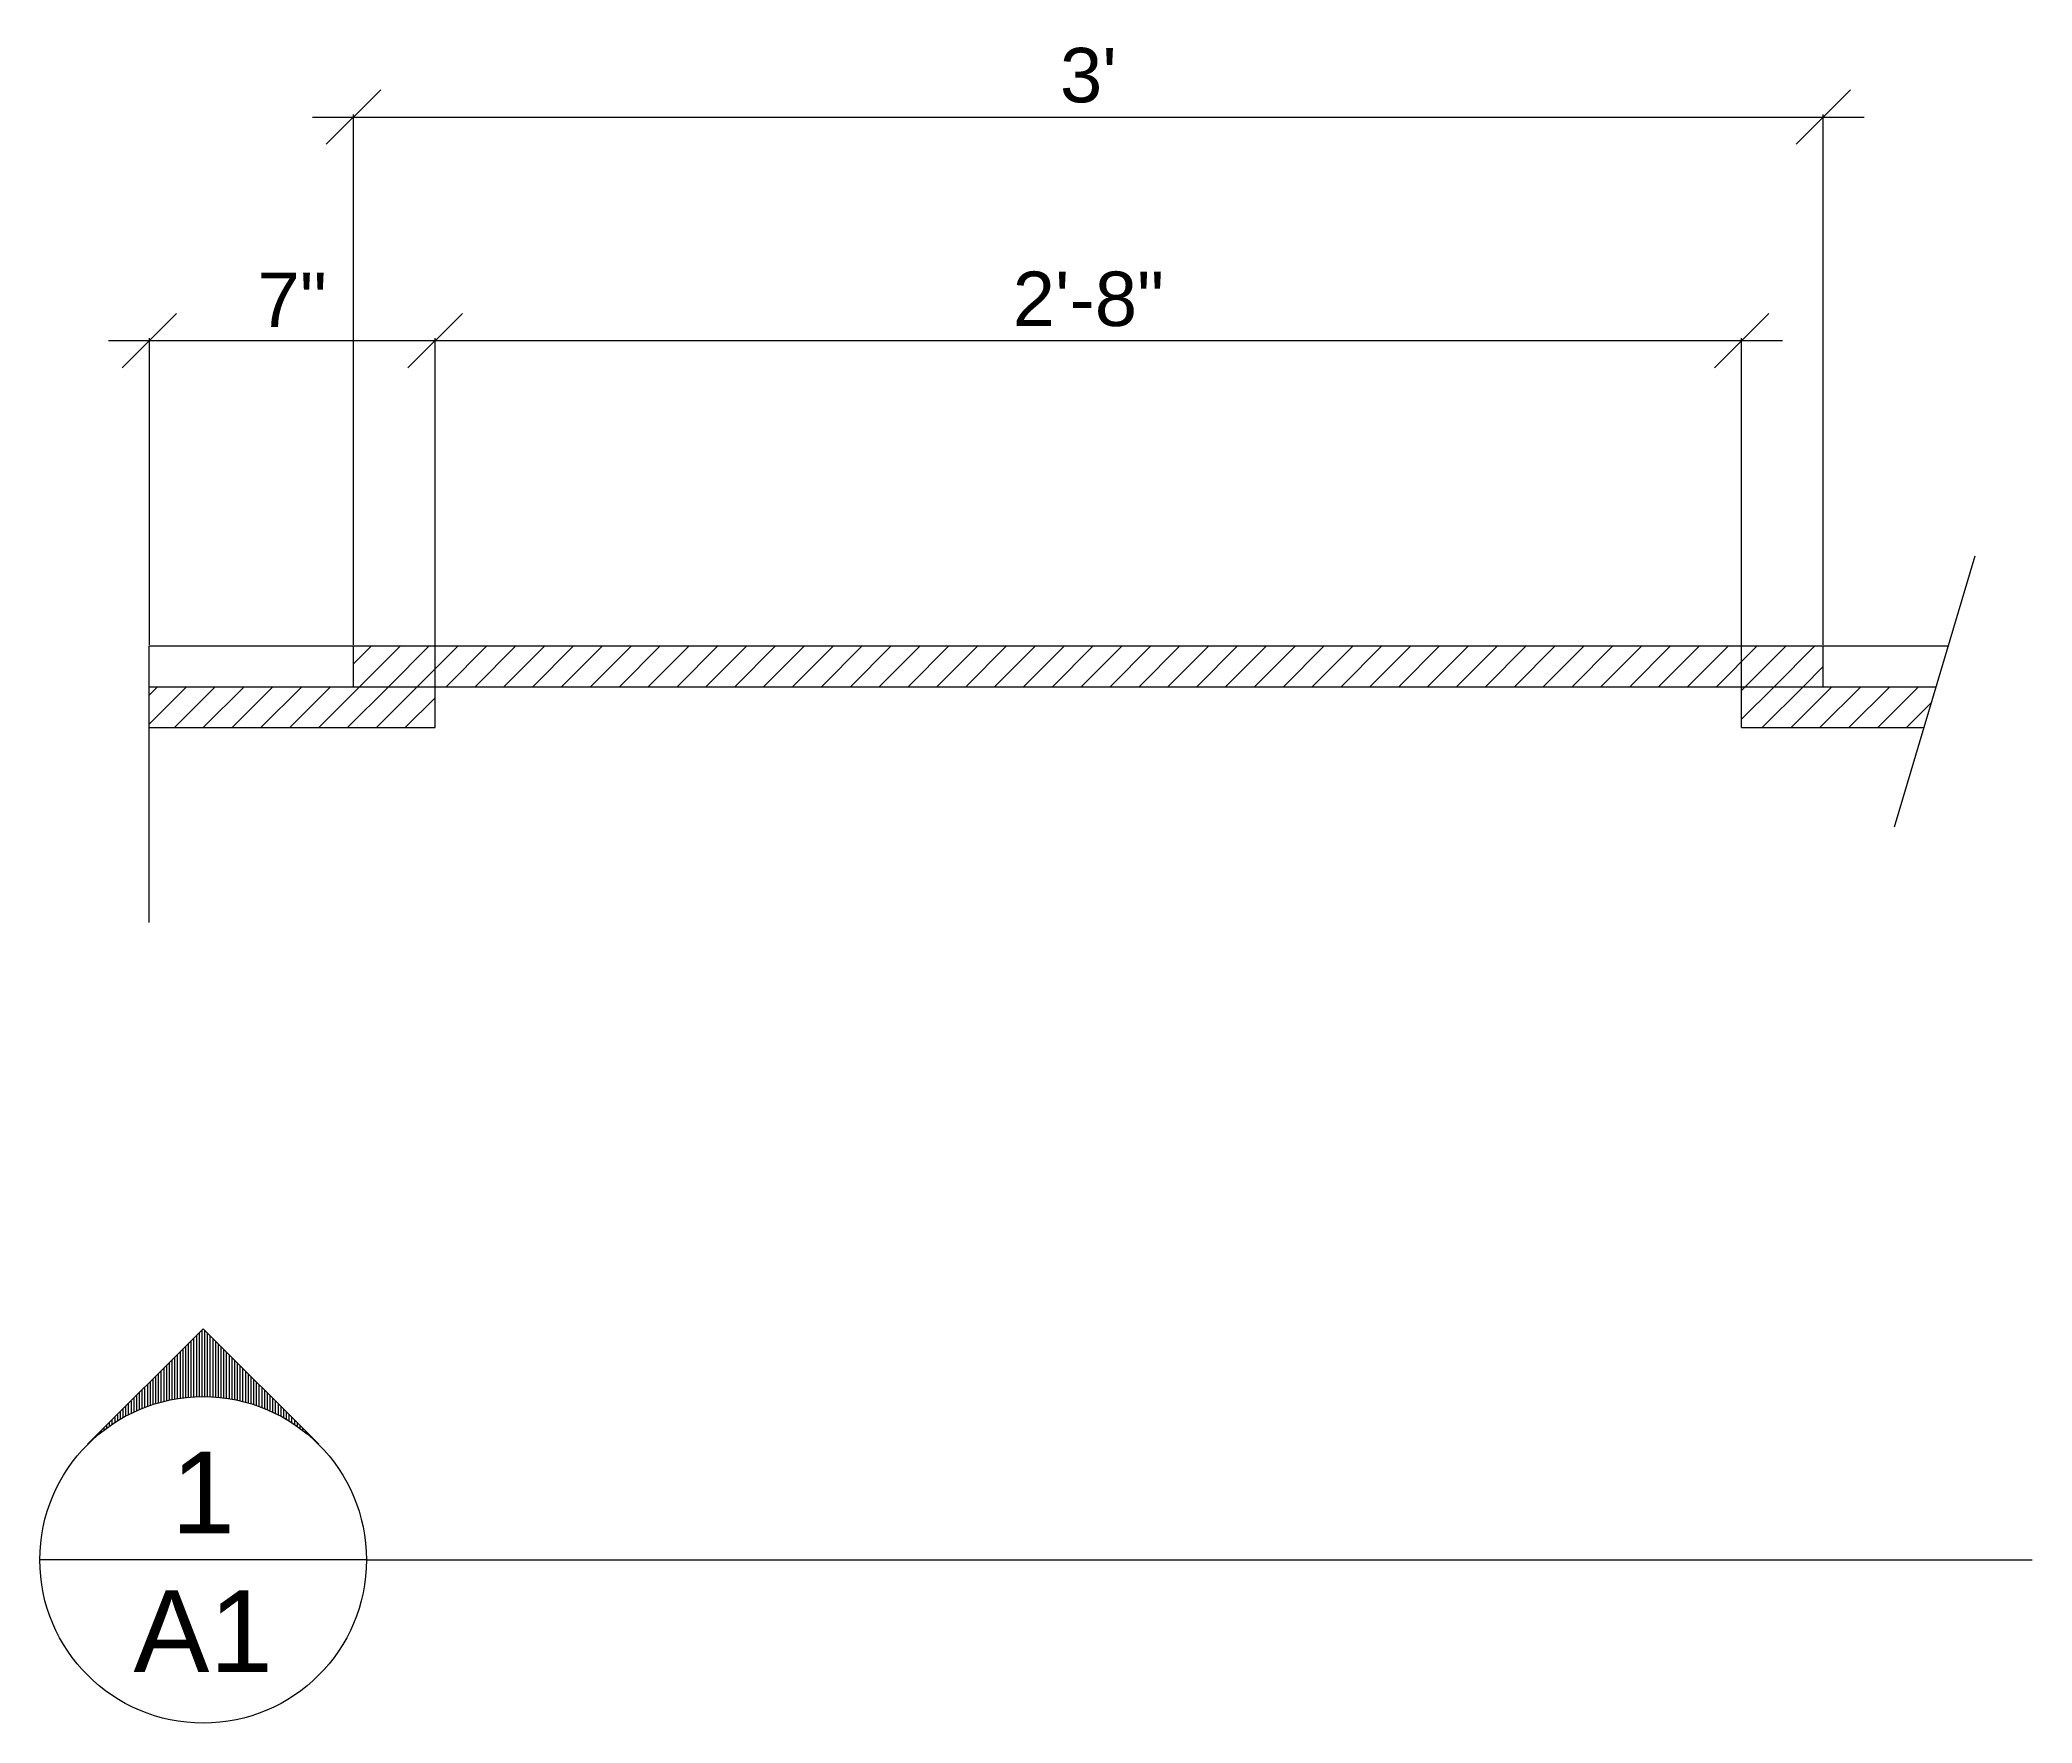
# Model space of a CAD drawing. Header units: inches. Extents: x 13 to 1535, y 73 to 1048.
# Drawn here: x 188 to 334.4, y 745.1 to 868.9 of the extents above; entities that cross this region are included whole.
import ezdxf
from ezdxf.enums import TextEntityAlignment as Align

# ---------------------------------------------------------------- set-up
doc = ezdxf.new("R2010")
doc.units = ezdxf.units.IN
doc.header["$MEASUREMENT"] = 0
for name, color, linetype in [('AR INTERIOR ELEV', 3, 'Continuous'), ('DIMENSIONS', 240, 'Continuous'), ('GENERAL NOTE', 4, 'Continuous'), ('TITLES', 7, 'Continuous')]:
    doc.layers.add(name, color=color, linetype=linetype)
doc.styles.add('DIMTXT', font='ARIAL.TTF', dxfattribs={"height": 4})
doc.styles.add('RMNAMES', font='ARIAL.TTF', dxfattribs={"height": 9})
doc.dimstyles.new('Arch', dxfattribs={"dimtxt": 0.1875, "dimasz": 4, "dimexe": 0.179993, "dimexo": 0.0625, "dimgap": 1, "dimtad": 1, "dimtoh": 1, "dimdec": 4, "dimzin": 0, "dimdsep": 46, "dimlunit": 4, "dimtxsty": 'DIMTXT', "dimblk1": 'OBLIQUE', "dimblk2": 'OBLIQUE', "dimsah": 1, "dimcen": 0.089996, "dimdle": 3, "dimadec": 0, "dimazin": 0, "dimtfac": 1, "dimtdec": 4, "dimtofl": 0, "dimtmove": 0, "dimatfit": 3, "dimldrblk": 'OBLIQUE', "dimfxl": 1, "dimfrac": 2, "dimtolj": 1, "dimtzin": 0, "dimarcsym": 0})

# ---------------------------------------------------------------- blocks, each defined once
blk = doc.blocks.new('DETCO 4')
at = {"layer": 'TITLES'}
blk.add_line((12, 0), (-12, 0), dxfattribs=at)
at = {"layer": 'TITLES', "color": 6, "style": 'RMNAMES'}
for tag, p in [('LTR', (0, 1.95)), ('SHT', (0, -8.25))]:
    blk.add_attdef(tag, text='', height=6, dxfattribs=at).set_placement(p, align=Align.CENTER)
blk = doc.blocks.new('_OBLIQUE')
at = {"color": 0, "linetype": 'ByBlock'}
blk.add_line((-0.5, -0.5), (0.5, 0.5), dxfattribs=at)
blk = doc.blocks.new('*D128')
at = {"layer": 'Defpoints', "color": 0}
for p in [(319.05, 863.18), (211.05, 824.32), (319.05, 824.32)]:
    blk.add_point(p, dxfattribs=at)
at = {"layer": 'DIMENSIONS', "color": 0, "lineweight": -2}
for p, q in [((208.05, 863.18), (322.05, 863.18)), ((211.05, 824.38), (211.05, 863.36)), ((319.05, 824.38), (319.05, 863.36))]:
    blk.add_line(p, q, dxfattribs=at)
at = {"layer": 'DIMENSIONS', "color": 0, "lineweight": -2, "xscale": 4, "yscale": 4, "zscale": 4, "rotation": 180}
blk.add_blockref('_OBLIQUE', (211.05, 863.18), dxfattribs=at)
at = {"layer": 'DIMENSIONS', "color": 0, "lineweight": -2, "xscale": 4, "yscale": 4, "zscale": 4}
blk.add_blockref('_OBLIQUE', (319.05, 863.18), dxfattribs=at)
at = {"layer": 'DIMENSIONS', "color": 0, "insert": (265.05, 866.23), "char_height": 4, "attachment_point": 5, "style": 'DIMTXT'}
blk.add_mtext("\\A1;3'", dxfattribs=at)
blk = doc.blocks.new('*D129')
at = {"layer": 'Defpoints', "color": 0}
for p in [(313.05, 846.75), (217.05, 818.32), (313.05, 818.32)]:
    blk.add_point(p, dxfattribs=at)
at = {"layer": 'DIMENSIONS', "color": 0, "lineweight": -2}
for p, q in [((214.05, 846.75), (316.05, 846.75)), ((217.05, 818.38), (217.05, 846.93)), ((313.05, 818.38), (313.05, 846.93))]:
    blk.add_line(p, q, dxfattribs=at)
at = {"layer": 'DIMENSIONS', "color": 0, "lineweight": -2, "xscale": 4, "yscale": 4, "zscale": 4, "rotation": 180}
blk.add_blockref('_OBLIQUE', (217.05, 846.75), dxfattribs=at)
at = {"layer": 'DIMENSIONS', "color": 0, "lineweight": -2, "xscale": 4, "yscale": 4, "zscale": 4}
blk.add_blockref('_OBLIQUE', (313.05, 846.75), dxfattribs=at)
at = {"layer": 'DIMENSIONS', "color": 0, "insert": (265.05, 849.79), "char_height": 4, "attachment_point": 5, "style": 'DIMTXT'}
blk.add_mtext('\\A1;2\'-8"', dxfattribs=at)
blk = doc.blocks.new('*D130')
at = {"layer": 'Defpoints', "color": 0}
for p in [(217.05, 846.75), (196.05, 824.32), (217.05, 818.32)]:
    blk.add_point(p, dxfattribs=at)
at = {"layer": 'DIMENSIONS', "color": 0, "lineweight": -2}
for p, q in [((193.05, 846.75), (220.05, 846.75)), ((196.05, 824.38), (196.05, 846.93)), ((217.05, 818.38), (217.05, 846.93))]:
    blk.add_line(p, q, dxfattribs=at)
at = {"layer": 'DIMENSIONS', "color": 0, "lineweight": -2, "xscale": 4, "yscale": 4, "zscale": 4, "rotation": 180}
blk.add_blockref('_OBLIQUE', (196.05, 846.75), dxfattribs=at)
at = {"layer": 'DIMENSIONS', "color": 0, "lineweight": -2, "xscale": 4, "yscale": 4, "zscale": 4}
blk.add_blockref('_OBLIQUE', (217.05, 846.75), dxfattribs=at)
at = {"layer": 'DIMENSIONS', "color": 0, "insert": (206.55, 849.75), "char_height": 4, "attachment_point": 5, "style": 'DIMTXT'}
blk.add_mtext('\\A1;7"', dxfattribs=at)
blk = doc.blocks.new('*X41')
at = {"color": 0}
for p, q in [((274.35, 71.8), (274.5, 71.8)), ((274.55, 72), (274.66, 72)), ((274.75, 72.2), (274.82, 72.2)), ((274.95, 72.4), (274.99, 72.4)), ((275.15, 72.6), (275.17, 72.6)), ((275.35, 72.8), (275.36, 72.8)), ((272.95, 70.4), (273.58, 70.4)), ((273.15, 70.6), (273.69, 70.6)), ((273.35, 70.8), (273.81, 70.8)), ((273.55, 71), (273.94, 71)), ((273.75, 71.2), (274.07, 71.2)), ((273.95, 71.4), (274.21, 71.4)), ((274.15, 71.6), (274.35, 71.6)), ((271.55, 69), (272.9, 69)), ((271.75, 69.2), (272.98, 69.2)), ((271.95, 69.4), (273.07, 69.4)), ((272.15, 69.6), (273.16, 69.6)), ((272.35, 69.8), (273.26, 69.8)), ((272.55, 70), (273.36, 70)), ((272.75, 70.2), (273.47, 70.2)), ((269.95, 67.4), (272.38, 67.4)), ((270.15, 67.6), (272.43, 67.6)), ((270.35, 67.8), (272.49, 67.8)), ((270.55, 68), (272.55, 68)), ((270.75, 68.2), (272.61, 68.2)), ((270.95, 68.4), (272.68, 68.4)), ((271.15, 68.6), (272.75, 68.6)), ((271.35, 68.8), (272.82, 68.8)), ((268.55, 66), (272.12, 66)), ((268.75, 66.2), (272.15, 66.2)), ((268.95, 66.4), (272.18, 66.4)), ((269.15, 66.6), (272.21, 66.6)), ((269.35, 66.8), (272.25, 66.8)), ((269.55, 67), (272.29, 67)), ((269.75, 67.2), (272.33, 67.2)), ((267.15, 64.6), (272.02, 64.6)), ((267.35, 64.8), (272.03, 64.8)), ((267.55, 65), (272.03, 65)), ((267.75, 65.2), (272.04, 65.2)), ((267.95, 65.4), (272.06, 65.4)), ((268.15, 65.6), (272.08, 65.6)), ((268.35, 65.8), (272.1, 65.8)), ((267.15, 64.4), (272.02, 64.4)), ((267.35, 64.2), (272.03, 64.2)), ((267.55, 64), (272.03, 64)), ((267.75, 63.8), (272.04, 63.8)), ((267.95, 63.6), (272.06, 63.6)), ((268.15, 63.4), (272.07, 63.4)), ((268.35, 63.2), (272.09, 63.2)), ((268.55, 63), (272.12, 63)), ((268.75, 62.8), (272.15, 62.8)), ((268.95, 62.6), (272.18, 62.6)), ((269.15, 62.4), (272.21, 62.4)), ((269.35, 62.2), (272.25, 62.2)), ((269.55, 62), (272.29, 62)), ((269.75, 61.8), (272.33, 61.8)), ((269.95, 61.6), (272.38, 61.6)), ((270.15, 61.4), (272.43, 61.4)), ((270.35, 61.2), (272.49, 61.2)), ((270.55, 61), (272.55, 61)), ((270.75, 60.8), (272.61, 60.8)), ((270.95, 60.6), (272.68, 60.6)), ((271.15, 60.4), (272.75, 60.4)), ((271.35, 60.2), (272.82, 60.2)), ((271.55, 60), (272.9, 60)), ((271.75, 59.8), (272.98, 59.8)), ((271.95, 59.6), (273.07, 59.6)), ((272.15, 59.4), (273.16, 59.4)), ((272.35, 59.2), (273.26, 59.2)), ((272.55, 59), (273.36, 59)), ((272.75, 58.8), (273.46, 58.8)), ((272.95, 58.6), (273.57, 58.6)), ((273.15, 58.4), (273.69, 58.4)), ((273.35, 58.2), (273.81, 58.2)), ((273.55, 58), (273.94, 58)), ((273.75, 57.8), (274.07, 57.8)), ((273.95, 57.6), (274.21, 57.6)), ((274.15, 57.4), (274.35, 57.4)), ((274.35, 57.2), (274.5, 57.2)), ((274.55, 57), (274.66, 57)), ((274.75, 56.8), (274.82, 56.8)), ((274.95, 56.6), (274.99, 56.6)), ((275.15, 56.4), (275.17, 56.4)), ((275.35, 56.2), (275.36, 56.2))]:
    blk.add_line(p, q, dxfattribs=at)
blk = doc.blocks.new('DETCO 1')
at = {"layer": 'GENERAL NOTE', "color": 7}
for q in [(-20.49, 8.49), (-3.51, 8.49)]:
    blk.add_line((-12, 16.97), q, dxfattribs=at)
blk.add_circle((-12, 0), 12, dxfattribs=at)
at = {"layer": 'GENERAL NOTE', "color": 3, "rotation": 270}
blk.add_blockref('*X41', (-76.5, 284.02), dxfattribs=at)
blk = doc.blocks.new('*X39')
at = {"color": 0}
for p, q in [((313.05, 864.59), (315.44, 866.98)), ((313.05, 866.71), (313.32, 866.98)), ((314.56, 863.98), (317.56, 866.98)), ((316.68, 863.98), (319.68, 866.98)), ((318.8, 863.98), (321.8, 866.98)), ((320.93, 863.98), (323.93, 866.98)), ((323.05, 863.98), (326.05, 866.98)), ((325.17, 863.98), (326.96, 865.78))]:
    blk.add_line(p, q, dxfattribs=at)
blk = doc.blocks.new('*X38')
at = {"color": 0}
for p, q in [((211.05, 868.65), (212.37, 869.98)), ((211.5, 866.98), (214.5, 869.98)), ((213.62, 866.98), (216.62, 869.98)), ((215.74, 866.98), (218.74, 869.98)), ((217.86, 866.98), (220.86, 869.98)), ((219.98, 866.98), (222.98, 869.98)), ((222.1, 866.98), (225.1, 869.98)), ((224.22, 866.98), (227.22, 869.98)), ((226.34, 866.98), (229.34, 869.98)), ((228.47, 866.98), (231.47, 869.98)), ((230.59, 866.98), (233.59, 869.98)), ((232.71, 866.98), (235.71, 869.98)), ((234.83, 866.98), (237.83, 869.98)), ((236.95, 866.98), (239.95, 869.98)), ((239.07, 866.98), (242.07, 869.98)), ((241.19, 866.98), (244.19, 869.98)), ((243.32, 866.98), (246.32, 869.98)), ((245.44, 866.98), (248.44, 869.98)), ((247.56, 866.98), (250.56, 869.98)), ((249.68, 866.98), (252.68, 869.98)), ((251.8, 866.98), (254.8, 869.98)), ((253.92, 866.98), (256.92, 869.98)), ((256.04, 866.98), (259.04, 869.98)), ((258.16, 866.98), (261.16, 869.98)), ((260.29, 866.98), (263.29, 869.98)), ((262.41, 866.98), (265.41, 869.98)), ((264.53, 866.98), (267.53, 869.98)), ((266.65, 866.98), (269.65, 869.98)), ((268.77, 866.98), (271.77, 869.98)), ((270.89, 866.98), (273.89, 869.98)), ((273.01, 866.98), (276.01, 869.98)), ((275.13, 866.98), (278.13, 869.98)), ((277.26, 866.98), (280.26, 869.98)), ((279.38, 866.98), (282.38, 869.98)), ((281.5, 866.98), (284.5, 869.98)), ((283.62, 866.98), (286.62, 869.98)), ((285.74, 866.98), (288.74, 869.98)), ((287.86, 866.98), (290.86, 869.98)), ((289.98, 866.98), (292.98, 869.98)), ((292.11, 866.98), (295.11, 869.98)), ((294.23, 866.98), (297.23, 869.98)), ((296.35, 866.98), (299.35, 869.98)), ((298.47, 866.98), (301.47, 869.98)), ((300.59, 866.98), (303.59, 869.98)), ((302.71, 866.98), (305.71, 869.98)), ((304.83, 866.98), (307.83, 869.98)), ((306.95, 866.98), (309.95, 869.98)), ((309.08, 866.98), (312.08, 869.98)), ((311.2, 866.98), (314.2, 869.98)), ((313.32, 866.98), (316.32, 869.98)), ((315.44, 866.98), (318.44, 869.98)), ((317.56, 866.98), (319.05, 868.47))]:
    blk.add_line(p, q, dxfattribs=at)
blk = doc.blocks.new('*X37')
at = {"color": 0}
for p, q in [((196.05, 864.26), (198.77, 866.98)), ((196.05, 866.38), (196.65, 866.98)), ((197.89, 863.98), (200.89, 866.98)), ((200.01, 863.98), (203.01, 866.98)), ((202.13, 863.98), (205.13, 866.98)), ((204.25, 863.98), (207.25, 866.98)), ((206.37, 863.98), (209.37, 866.98)), ((208.5, 863.98), (211.5, 866.98)), ((210.62, 863.98), (213.62, 866.98)), ((212.74, 863.98), (215.74, 866.98)), ((214.86, 863.98), (217.05, 866.17)), ((216.98, 863.98), (217.05, 864.05))]:
    blk.add_line(p, q, dxfattribs=at)

msp = doc.modelspace()

# ---------------------------------------------------------------- linework, layer by layer
at = {"layer": 'AR INTERIOR ELEV'}
for p, q in [((330.18251, 830.90783), (324.2474, 810.99676)), ((196.04513, 803.98452), (196.04513, 824.31652)), ((196.04513, 824.31652), (328.21777, 824.31652)), ((211.04513, 821.31652), (211.04513, 824.31652)), ((319.04513, 821.31652), (319.04513, 824.31652)), ((196.04513, 821.31652), (327.32353, 821.31652)), ((217.04513, 818.31652), (217.04513, 821.31652)), ((313.04513, 818.31652), (313.04513, 821.31652)), ((196.04513, 818.31652), (217.04513, 818.31652)), ((313.04513, 818.31652), (326.42928, 818.31652))]:
    msp.add_line(p, q, dxfattribs=at)
at = {"layer": 'AR INTERIOR ELEV', "color": 7}
msp.add_lwpolyline([(212.00475, 757.14869), (334.39716, 757.14869)], dxfattribs=at)

# ---------------------------------------------------------------- block references
msp.add_blockref('DETCO 4', (200.00475, 757.14869)).add_auto_attribs({'SHT': 'A1', 'LTR': '1'})
at = {"layer": 'AR INTERIOR ELEV'}
for name, p in [('*X38', (0, -45.66668)), ('*X37', (0, -45.66668)), ('*X39', (0, -45.66668)), ('DETCO 1', (212.00475, 757.14869))]:
    msp.add_blockref(name, p, dxfattribs=at)

# ---------------------------------------------------------------- dimensions: what is measured, and where the dimension line sits
at = {"layer": 'DIMENSIONS'}
for base, p1, p2, picture, middle in [((319.04513, 863.18181), (211.04513, 824.31652), (319.04513, 824.31652), '*D128', (265.04513, 866.22547)), ((217.04513, 846.75082), (196.04513, 824.31652), (217.04513, 818.31652), '*D130', (206.54513, 849.75082)), ((313.04513, 846.75082), (217.04513, 818.31652), (313.04513, 818.31652), '*D129', (265.04513, 849.79311))]:
    dim = msp.add_linear_dim(base=base, p1=p1, p2=p2, dimstyle='Arch', override={"dimlfac": 0.333333}, dxfattribs=at)
    dim.commit()
    dim.dimension.update_dxf_attribs({"geometry": picture, "text_midpoint": middle})

doc.saveas('drawing.dxf')
